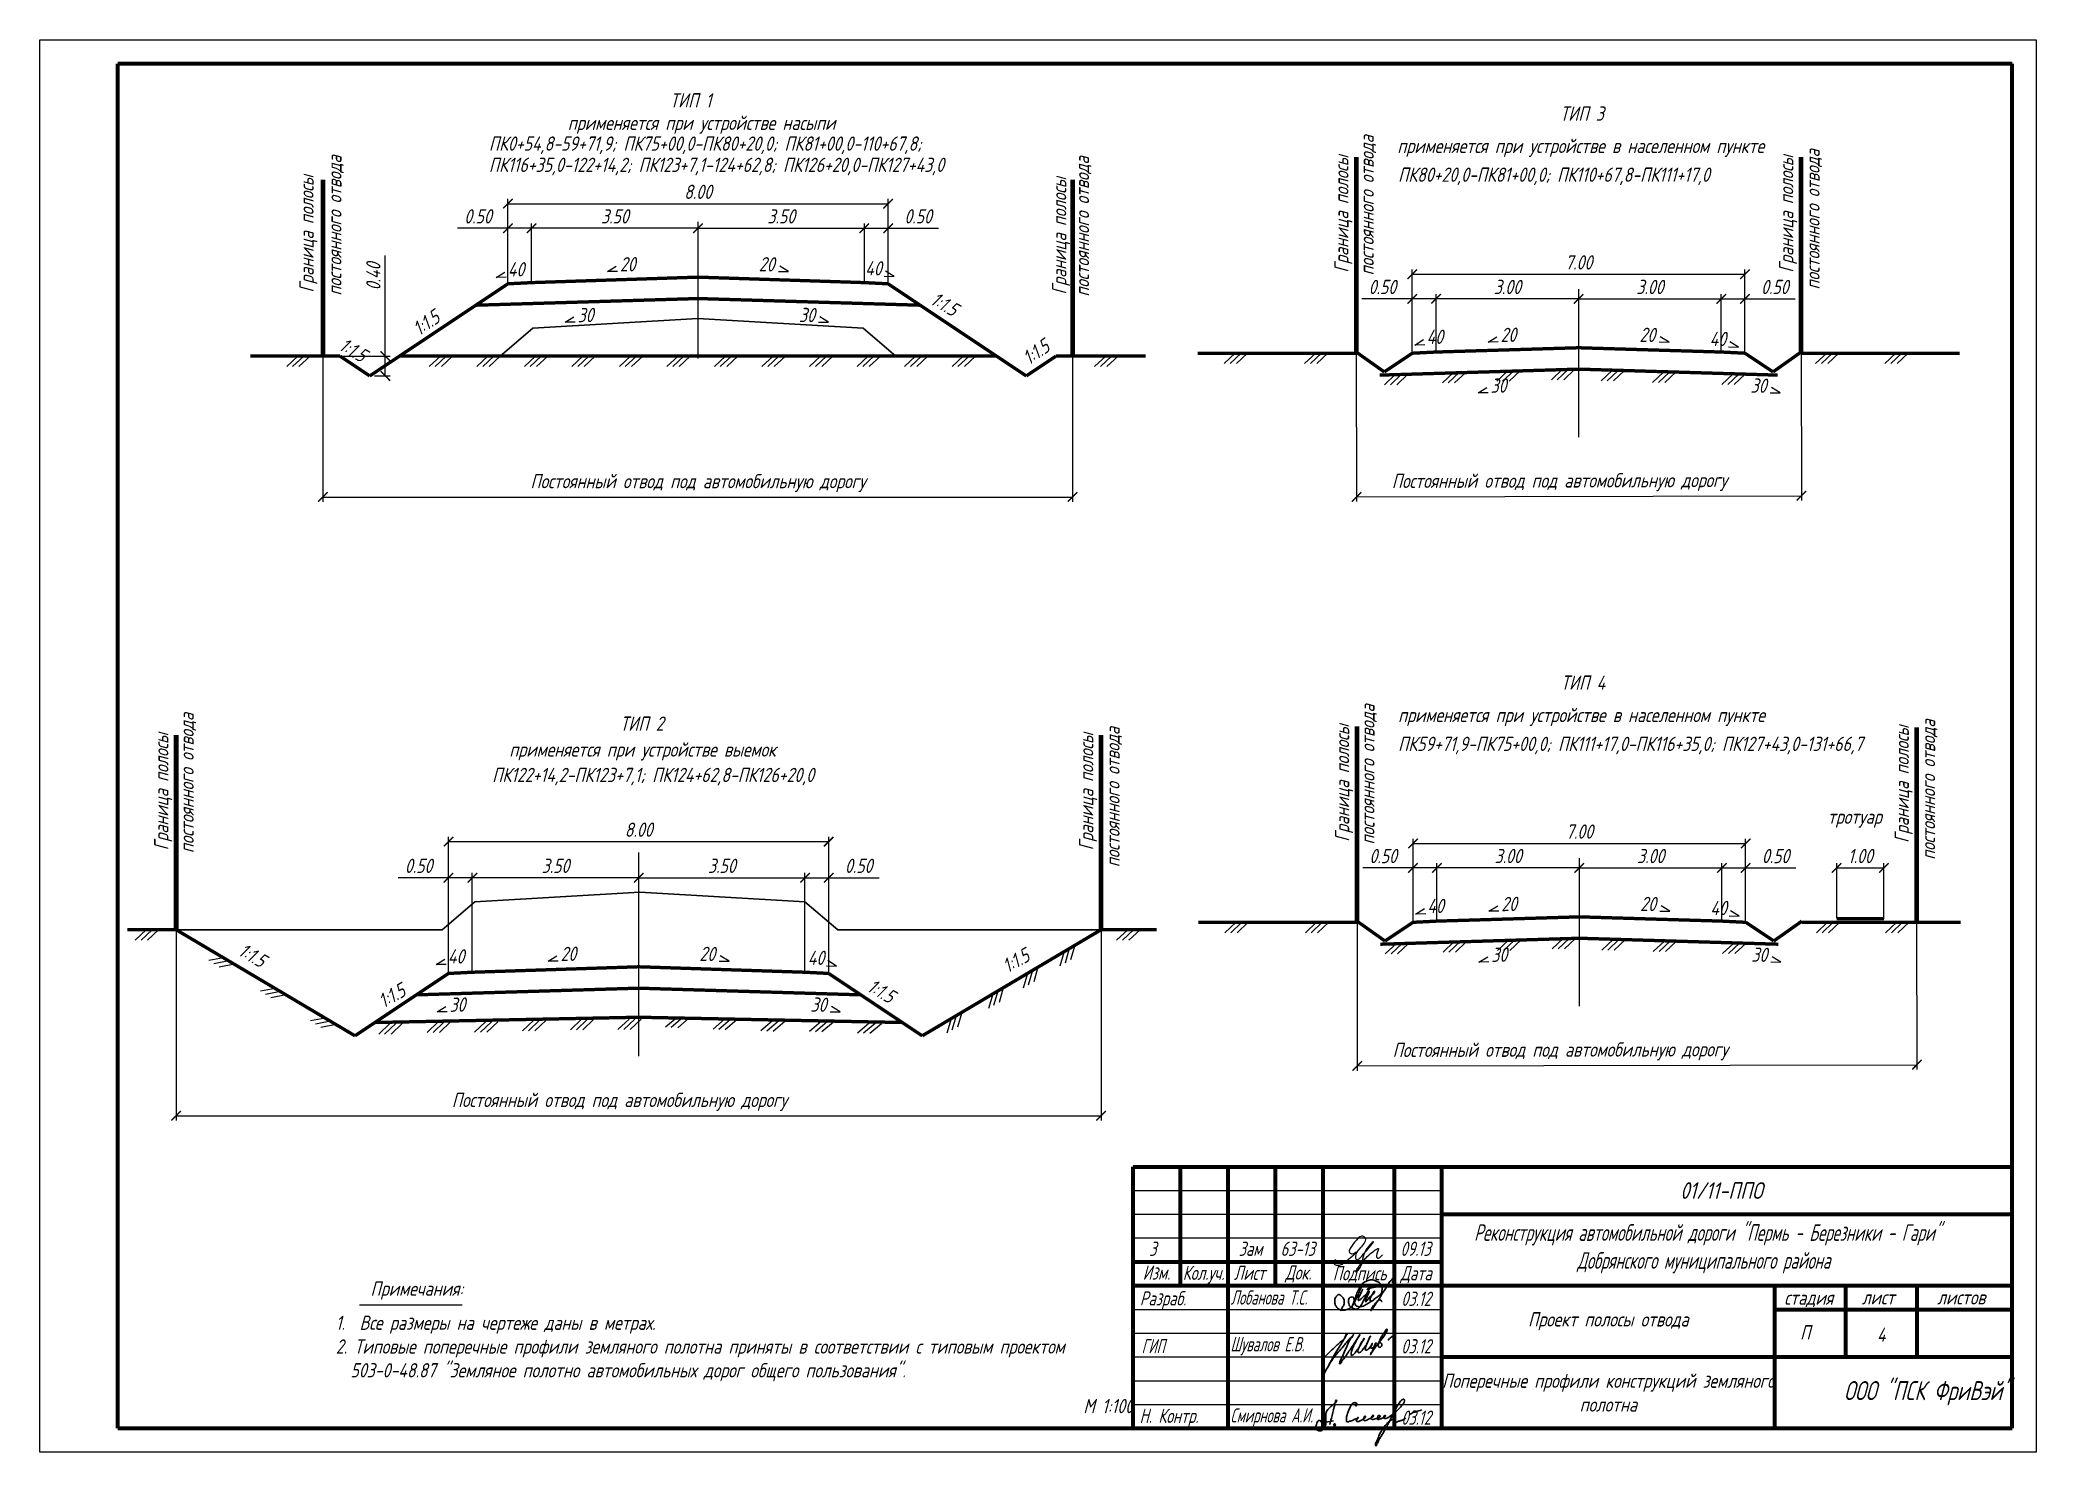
# Model space of a CAD drawing. Header units: inches. Extents: x 1146 to 1566, y -325 to -28.
import ezdxf
from ezdxf.enums import TextEntityAlignment as Align

# ---------------------------------------------------------------- set-up
doc = ezdxf.new("R2010")
doc.units = ezdxf.units.IN
doc.header["$MEASUREMENT"] = 0
doc.linetypes.add('CENTER', pattern=[50.8, 31.75, -6.35, 6.35, -6.35])
doc.linetypes.add('CONTI', pattern=[0])
for name, color, linetype in [('FORMAT', 7, 'Continuous'), ('RAMKA', 7, 'CONTI'), ('ось', 1, 'CENTER')]:
    doc.layers.add(name, color=color, linetype=linetype)
doc.layers.add('проект', color=7, linetype='Continuous', lineweight=80)
doc.styles.add('ГОСТ', font='gost.TTF', dxfattribs={"oblique": 15, "height": 3})
doc.dimstyles.get("Standard").update_dxf_attribs({"dimtxt": 3, "dimasz": 2, "dimexe": 1, "dimexo": 0, "dimgap": 1, "dimtad": 1, "dimlfac": 0.1, "dimzin": 0, "dimdsep": 46, "dimtxsty": 'ГОСТ', "dimblk": 'ARCHTICK', "dimcen": 1, "dimclrd": 256, "dimclre": 256, "dimclrt": 256, "dimadec": 0, "dimazin": 0, "dimtfac": 1, "dimtofl": 0, "dimtmove": 0, "dimatfit": 3, "dimldrblk": 'OBLIQUE', "dimfxl": 0, "dimtolj": 1, "dimtzin": 0, "dimlwd": -1, "dimlwe": -1, "dimarcsym": 0})

msp = doc.modelspace()

# ---------------------------------------------------------------- texts
at = {"style": 'ГОСТ', "oblique": 15}
for s, p in [('ТИП 1', (1278.795, -41.859)), ('ТИП 3', (1466.088, -44.632)), ('применяется при устройстве насыпи', (1257.308, -46.575)), ('ПК0+54,8-59+71,9; ПК75+00,0-ПК80+20,0; ПК81+00,0-110+67,8;', (1240.709, -50.943)), ('применяется при устройстве в населенном пункте', (1431.849, -51.435)), ('ПК116+35,0-122+14,2; ПК123+7,1-124+62,8; ПК126+20,0-ПК127+43,0', (1240.709, -55.414)), ('ПК80+20,0-ПК81+00,0; ПК110+67,8-ПК111+17,0', (1432.01, -57.488)), ('40', (1244.673, -77.382)), ('40', (1319.867, -77.18)), ('40', (1437.982, -91.586)), ('40', (1497.538, -92.03)), ('ТИП 4', (1466.249, -164.326)), ('ТИП 2', (1268.302, -172.946)), ('применяется при устройстве в населенном пункте', (1432.01, -171.129)), ('применяется при устройстве выемок', (1245, -178.385)), ('ПК59+71,9-ПК75+00,0; ПК111+17,0-ПК116+35,0; ПК127+43,0-131+66,7', (1432.01, -177.195)), ('ПК122+14,2-ПК123+7,1; ПК124+62,8-ПК126+20,0', (1241.396, -183.729)), ('тротуар', (1522.375, -192.514)), ('40', (1438.143, -211.28)), ('40', (1497.699, -211.724)), ('40', (1232.061, -221.902)), ('40', (1307.783, -222.194)), ('Примечания:', (1215.795, -291.771))]:
    msp.add_text(s, height=3, dxfattribs=at).set_placement(p)
at = {"color": 0, "style": 'ГОСТ', "oblique": 15}
for s, rotation, p in [('постоянного отвода', 90, (1426.892, -77.168)), ('постоянного отвода', 90, (1209.697, -81.418)), ('постоянного отвода', 90, (1367, -81.628)), ('Граница полосы', 90, (1421.567, -76.592)), ('Граница полосы', 90, (1515.161, -76.592)), ('постоянного отвода', 90, (1520.7, -80.136)), ('Граница полосы', 90, (1203.829, -80.775)), ('Граница полосы', 90, (1362.198, -81.201)), ('1:1.5', 330, (1333.361, -83.076)), ('1:1.5', 330, (1208.914, -92.718)), ('постоянного отвода', 90, (1427.053, -196.862)), ('постоянного отвода', 90, (1178.602, -198.668)), ('постоянного отвода', 90, (1373.419, -201.636)), ('Граница полосы', 90, (1421.727, -196.286)), ('Граница полосы', 90, (1539.475, -196.531)), ('постоянного отвода', 90, (1545.014, -200.075)), ('Граница полосы', 90, (1173.276, -198.092)), ('Граница полосы', 90, (1367.88, -198.092)), ('1:1.5', 330, (1187.731, -220.038)), ('1:1.5', 30, (1349.872, -224.007)), ('1:1.5', 30, (1218.557, -231.376)), ('1:1.5', 330, (1320.041, -227.556))]:
    msp.add_text(s, height=3, rotation=rotation, dxfattribs=at).set_placement(p)
at = {"style": 'ГОСТ', "oblique": 15}
for s, rotation, p in [('20', 1, (1268.276, -76.353)), ('20', 359, (1297.477, -76.289)), ('30', 1, (1259.37, -87.034)), ('30', 359, (1305.915, -86.97)), ('20', 1, (1453.568, -91.203)), ('20', 359, (1482.769, -91.139)), ('30', 1, (1451.462, -101.884)), ('30', 359, (1506.139, -101.821)), ('20', 1, (1453.729, -210.897)), ('20', 359, (1482.93, -210.833)), ('20', 1, (1255.783, -221.397)), ('20', 359, (1284.983, -221.333)), ('30', 1, (1451.623, -221.578)), ('30', 359, (1506.3, -221.515)), ('30', 1, (1232.413, -232.078)), ('30', 359, (1308.353, -232.015))]:
    msp.add_text(s, height=3, rotation=rotation, dxfattribs=at).set_placement(p)
at = {"lineweight": -3, "style": 'ГОСТ', "oblique": 15}
msp.add_text('М 1:100', height=3, dxfattribs=at).set_placement((1370.993, -314.982), align=Align.MIDDLE)
at = {"insert": (1208.487, -295.944), "char_height": 3, "attachment_point": 1, "style": 'ГОСТ'}
msp.add_mtext_dynamic_manual_height_columns('1.  Все размеры на чертеже даны в метрах.\\P2. Типовые поперечные профили земляного полотна приняты в соответствии с типовым проектом\\P  503-0-48.87 "Земляное полотно автомобильных дорог общего пользования".', width=227.10606, gutter_width=1, heights=[0], dxfattribs=at)
at = {"layer": 'FORMAT', "color": 0, "lineweight": -3, "style": 'ГОСТ', "oblique": 15}
msp.add_text('01/11-ППО', height=3.5, dxfattribs=at).set_placement((1491.36, -271.396))
at = {"layer": 'FORMAT', "lineweight": -3, "style": 'ГОСТ', "oblique": 15}
for s, height, width, p in [('Изм.  ', 3, 0.9, (1378.277, -288.385)), ('Кол.уч.  ', 3, 0.9, (1386.701, -288.449)), ('Лист ', 3, 0.9, (1397.452, -288.449)), ('Док.  ', 3, 0.9, (1408.277, -288.385)), ('Подпись', 3, 0.9, (1418.277, -288.535)), ('Дата', 3, 0.9, (1432.515, -288.522)), ('ГИП', 3, 0.8, (1378.039, -303.866)), ('Шувалов Е.В.', 3, 0.8, (1396.729, -303.464)), ('ООО "ПСК ФриВэй" ', 4, 0.9, (1525.816, -313.724)), ('Н. Контр.', 3, 0.9, (1377.607, -318.518))]:
    msp.add_text(s, height=height, dxfattribs=dict(at, width=width)).set_placement(p)
at = {"layer": 'FORMAT', "color": 7, "lineweight": -3, "style": 'ГОСТ', "oblique": 15}
for s, p in [('стадия', (1513.264, -293.677)), ('лист  ', (1529.561, -293.606)), ('листов', (1545.416, -293.61)), ('П', (1516.591, -300.976)), ('4', (1532.76, -301.452))]:
    msp.add_text(s, height=3, dxfattribs=at).set_placement(p)
at = {"layer": 'FORMAT', "color": 0, "lineweight": -3, "style": 'ГОСТ', "oblique": 15, "width": 0.9}
for p in [(1432.668, -303.907), (1432.668, -318.907)]:
    msp.add_text('03.12', height=3, dxfattribs=at).set_placement(p)
at = {"layer": 'FORMAT', "char_height": 3, "width": 70, "attachment_point": 5, "style": 'ГОСТ'}
for s, insert in [('Проект полосы отвода', (1476.238, -297.145)), ('Поперечные профили конструкций земляного полотна', (1476.238, -312.145))]:
    msp.add_mtext(s, dxfattribs=dict(at, insert=insert))
at = {"layer": 'RAMKA', "color": 7, "lineweight": -3, "style": 'ГОСТ', "oblique": 15, "width": 0.8}
msp.add_text('Смирнова А.И.', height=3, dxfattribs=at).set_placement((1396.727, -318.428))
at = {"layer": 'проект', "lineweight": -3, "style": 'ГОСТ', "oblique": 15}
for p in [(1226.04, -90.008), (1354.351, -96.138)]:
    msp.add_text('1:1.5', height=3, rotation=35.06011, dxfattribs=at).set_placement(p)
at = {"layer": 'проект', "color": 0, "lineweight": -3, "style": 'ГОСТ', "oblique": 15}
for s, height, width, p in [('Реконструкция автомобильной дороги "Пермь - Березники - Гари"', 3.5, 0.8, (1448.002, -280.225)), ('Добрянского муниципального района', 3.5, 0.8, (1469.694, -286.105)), ('03.12', 3, 0.9, (1432.668, -293.907))]:
    msp.add_text(s, height=height, dxfattribs=dict(at, width=width)).set_placement(p)
at = {"layer": 'проект', "lineweight": -3, "style": 'ГОСТ', "oblique": 15}
for s, width, p in [('3', 0.9, (1379.629, -283.385)), ('Зам', 0.9, (1398.452, -283.385)), ('63-13', 0.9, (1407.284, -283.385)), ('09.13', 0.9, (1432.512, -283.385)), ('Разраб.', 0.9, (1377.669, -293.817)), ('Лобанова Т.С.', 0.8, (1396.783, -293.637))]:
    msp.add_text(s, height=3, dxfattribs=dict(at, width=width)).set_placement(p)

# ---------------------------------------------------------------- blocks, each defined once
blk = doc.blocks.new('_ArchTick')
at = {"color": 0, "linetype": 'ByBlock', "const_width": 0.15}
blk.add_lwpolyline([(-0.5, -0.5), (0.5, 0.5)], dxfattribs=at)
blk = doc.blocks.new('*D13')
for p, q in [((1249.7, -78.69), (1249.7, -66.25)), ((1284.7, -67.25), (1249.7, -67.25))]:
    blk.add_line(p, q)
at = {"layer": 'DEFPOINTS', "color": 0}
for p in [(1249.7, -67.25), (1249.7, -78.69), (1284.7, -77.54)]:
    blk.add_point(p, dxfattribs=at)
at = {"xscale": 2, "yscale": 2, "zscale": 2, "rotation": 180}
blk.add_blockref('_ArchTick', (1249.7, -67.25), dxfattribs=at)
at = {"xscale": 2, "yscale": 2, "zscale": 2}
blk.add_blockref('_ArchTick', (1284.7, -67.25), dxfattribs=at)
at = {"insert": (1267.2, -64.75), "char_height": 3, "attachment_point": 5, "style": 'ГОСТ'}
blk.add_mtext('\\A1;3.50', dxfattribs=at)
blk = doc.blocks.new('_OBLIQUE')
at = {"color": 0, "linetype": 'ByBlock'}
blk.add_line((-0.5, -0.5), (0.5, 0.5), dxfattribs=at)
blk = doc.blocks.new('*D14')
for p, q in [((1244.7, -78.94), (1244.7, -66.25)), ((1249.7, -78.69), (1249.7, -66.25)), ((1244.7, -67.25), (1234.1, -67.25)), ((1249.7, -67.25), (1244.7, -67.25))]:
    blk.add_line(p, q)
at = {"layer": 'DEFPOINTS', "color": 0}
for p in [(1244.7, -67.25), (1244.7, -78.94), (1249.7, -78.69)]:
    blk.add_point(p, dxfattribs=at)
at = {"xscale": 2, "yscale": 2, "zscale": 2, "rotation": 180}
blk.add_blockref('_ArchTick', (1244.7, -67.25), dxfattribs=at)
at = {"xscale": 2, "yscale": 2, "zscale": 2}
blk.add_blockref('_ArchTick', (1249.7, -67.25), dxfattribs=at)
at = {"insert": (1238.4, -64.75), "char_height": 3, "attachment_point": 5, "style": 'ГОСТ'}
blk.add_mtext('\\A1;0.50', dxfattribs=at)
blk = doc.blocks.new('*D15')
for p, q in [((1244.7, -78.94), (1244.7, -61.09)), ((1244.7, -62.09), (1324.7, -62.09)), ((1324.7, -78.94), (1324.7, -61.09))]:
    blk.add_line(p, q)
at = {"layer": 'DEFPOINTS', "color": 0}
for p in [(1324.7, -62.09), (1244.7, -78.94), (1324.7, -78.94)]:
    blk.add_point(p, dxfattribs=at)
at = {"xscale": 2, "yscale": 2, "zscale": 2, "rotation": 180}
blk.add_blockref('_ArchTick', (1244.7, -62.09), dxfattribs=at)
at = {"xscale": 2, "yscale": 2, "zscale": 2}
blk.add_blockref('_ArchTick', (1324.7, -62.09), dxfattribs=at)
at = {"insert": (1284.7, -59.59), "char_height": 3, "attachment_point": 5, "style": 'ГОСТ'}
blk.add_mtext('\\A1;8.00', dxfattribs=at)
blk = doc.blocks.new('*D16')
for p, q in [((1205.79, -94.14), (1205.79, -124.78)), ((1363.51, -94.14), (1363.51, -124.78)), ((1205.79, -123.78), (1363.51, -123.78))]:
    blk.add_line(p, q)
at = {"layer": 'DEFPOINTS', "color": 0}
for p in [(1205.79, -94.14), (1363.51, -94.14), (1363.51, -123.78)]:
    blk.add_point(p, dxfattribs=at)
at = {"xscale": 2, "yscale": 2, "zscale": 2, "rotation": 180}
blk.add_blockref('_ArchTick', (1205.79, -123.78), dxfattribs=at)
at = {"xscale": 2, "yscale": 2, "zscale": 2}
blk.add_blockref('_ArchTick', (1363.51, -123.78), dxfattribs=at)
at = {"insert": (1284.7, -120.85), "char_height": 3, "attachment_point": 5, "style": 'ГОСТ'}
blk.add_mtext('\\A1;Постоянный отвод под автомобильную дорогу', dxfattribs=at)
blk = doc.blocks.new('*D12')
for p, q in [((1218.9, -94.14), (1218.9, -73)), ((1209.37, -94.14), (1219.9, -94.14)), ((1218.9, -98.31), (1218.9, -94.14)), ((1216.63, -98.31), (1219.9, -98.31))]:
    blk.add_line(p, q)
at = {"layer": 'DEFPOINTS', "color": 0}
for p in [(1209.37, -94.14), (1218.9, -94.14), (1216.63, -98.31)]:
    blk.add_point(p, dxfattribs=at)
at = {"xscale": 2, "yscale": 2, "zscale": 2}
for p, rotation in [((1218.9, -94.14), 90), ((1218.9, -98.31), 270)]:
    blk.add_blockref('_ArchTick', p, dxfattribs=dict(at, rotation=rotation))
at = {"insert": (1216.4, -77.41), "char_height": 3, "attachment_point": 5, "rotation": 90, "style": 'ГОСТ'}
blk.add_mtext('\\A1;0.40', dxfattribs=at)
blk = doc.blocks.new('*D17')
for p, q in [((1319.7, -78.69), (1319.7, -66.25)), ((1284.7, -67.25), (1319.7, -67.25))]:
    blk.add_line(p, q)
at = {"layer": 'DEFPOINTS', "color": 0}
for p in [(1319.7, -67.25), (1284.7, -77.54), (1319.7, -78.69)]:
    blk.add_point(p, dxfattribs=at)
at = {"xscale": 2, "yscale": 2, "zscale": 2, "rotation": 180}
blk.add_blockref('_ArchTick', (1284.7, -67.25), dxfattribs=at)
at = {"xscale": 2, "yscale": 2, "zscale": 2}
blk.add_blockref('_ArchTick', (1319.7, -67.25), dxfattribs=at)
at = {"insert": (1302.2, -64.75), "char_height": 3, "attachment_point": 5, "style": 'ГОСТ'}
blk.add_mtext('\\A1;3.50', dxfattribs=at)
blk = doc.blocks.new('*D18')
for p, q in [((1319.7, -78.69), (1319.7, -66.25)), ((1324.7, -78.94), (1324.7, -66.25)), ((1319.7, -67.25), (1324.7, -67.25)), ((1324.7, -67.25), (1335.3, -67.25))]:
    blk.add_line(p, q)
at = {"layer": 'DEFPOINTS', "color": 0}
for p in [(1324.7, -67.25), (1319.7, -78.69), (1324.7, -78.94)]:
    blk.add_point(p, dxfattribs=at)
at = {"xscale": 2, "yscale": 2, "zscale": 2, "rotation": 180}
blk.add_blockref('_ArchTick', (1319.7, -67.25), dxfattribs=at)
at = {"xscale": 2, "yscale": 2, "zscale": 2}
blk.add_blockref('_ArchTick', (1324.7, -67.25), dxfattribs=at)
at = {"insert": (1331, -64.75), "char_height": 3, "attachment_point": 5, "style": 'ГОСТ'}
blk.add_mtext('\\A1;0.50', dxfattribs=at)
blk = doc.blocks.new('*D19')
for p, q in [((1174.91, -214.79), (1174.91, -254.92)), ((1369.51, -214.79), (1369.51, -254.92)), ((1174.91, -253.92), (1369.51, -253.92))]:
    blk.add_line(p, q)
at = {"layer": 'DEFPOINTS', "color": 0}
for p in [(1174.91, -214.79), (1369.51, -214.79), (1369.51, -253.92)]:
    blk.add_point(p, dxfattribs=at)
at = {"xscale": 2, "yscale": 2, "zscale": 2, "rotation": 180}
blk.add_blockref('_ArchTick', (1174.91, -253.92), dxfattribs=at)
at = {"xscale": 2, "yscale": 2, "zscale": 2}
blk.add_blockref('_ArchTick', (1369.51, -253.92), dxfattribs=at)
at = {"insert": (1268.17, -250.99), "char_height": 3, "attachment_point": 5, "style": 'ГОСТ'}
blk.add_mtext('\\A1;Постоянный отвод под автомобильную дорогу', dxfattribs=at)
blk = doc.blocks.new('*D20')
for p, q in [((1237.21, -223.73), (1237.21, -202.85)), ((1272.21, -203.85), (1237.21, -203.85))]:
    blk.add_line(p, q)
at = {"layer": 'DEFPOINTS', "color": 0}
for p in [(1237.21, -203.85), (1272.21, -222.58), (1237.21, -223.73)]:
    blk.add_point(p, dxfattribs=at)
at = {"xscale": 2, "yscale": 2, "zscale": 2, "rotation": 180}
blk.add_blockref('_ArchTick', (1237.21, -203.85), dxfattribs=at)
at = {"xscale": 2, "yscale": 2, "zscale": 2}
blk.add_blockref('_ArchTick', (1272.21, -203.85), dxfattribs=at)
at = {"insert": (1254.71, -201.35), "char_height": 3, "attachment_point": 5, "style": 'ГОСТ'}
blk.add_mtext('\\A1;3.50', dxfattribs=at)
blk = doc.blocks.new('*D21')
for p, q in [((1232.21, -203.85), (1221.61, -203.85)), ((1232.21, -223.98), (1232.21, -202.85)), ((1237.21, -203.85), (1232.21, -203.85)), ((1237.21, -223.73), (1237.21, -202.85))]:
    blk.add_line(p, q)
at = {"layer": 'DEFPOINTS', "color": 0}
for p in [(1232.21, -203.85), (1232.21, -223.98), (1237.21, -223.73)]:
    blk.add_point(p, dxfattribs=at)
at = {"xscale": 2, "yscale": 2, "zscale": 2, "rotation": 180}
blk.add_blockref('_ArchTick', (1232.21, -203.85), dxfattribs=at)
at = {"xscale": 2, "yscale": 2, "zscale": 2}
blk.add_blockref('_ArchTick', (1237.21, -203.85), dxfattribs=at)
at = {"insert": (1225.91, -201.35), "char_height": 3, "attachment_point": 5, "style": 'ГОСТ'}
blk.add_mtext('\\A1;0.50', dxfattribs=at)
blk = doc.blocks.new('*D22')
for p, q in [((1232.21, -223.98), (1232.21, -195.25)), ((1232.21, -196.25), (1312.21, -196.25)), ((1312.21, -223.98), (1312.21, -195.25))]:
    blk.add_line(p, q)
at = {"layer": 'DEFPOINTS', "color": 0}
for p in [(1312.21, -196.25), (1232.21, -223.98), (1312.21, -223.98)]:
    blk.add_point(p, dxfattribs=at)
at = {"xscale": 2, "yscale": 2, "zscale": 2, "rotation": 180}
blk.add_blockref('_ArchTick', (1232.21, -196.25), dxfattribs=at)
at = {"xscale": 2, "yscale": 2, "zscale": 2}
blk.add_blockref('_ArchTick', (1312.21, -196.25), dxfattribs=at)
at = {"insert": (1272.21, -193.75), "char_height": 3, "attachment_point": 5, "style": 'ГОСТ'}
blk.add_mtext('\\A1;8.00', dxfattribs=at)
blk = doc.blocks.new('*D23')
for p, q in [((1272.21, -203.85), (1307.21, -203.85)), ((1307.21, -223.73), (1307.21, -202.85))]:
    blk.add_line(p, q)
at = {"layer": 'DEFPOINTS', "color": 0}
for p in [(1307.21, -203.85), (1272.21, -222.58), (1307.21, -223.73)]:
    blk.add_point(p, dxfattribs=at)
at = {"xscale": 2, "yscale": 2, "zscale": 2, "rotation": 180}
blk.add_blockref('_ArchTick', (1272.21, -203.85), dxfattribs=at)
at = {"xscale": 2, "yscale": 2, "zscale": 2}
blk.add_blockref('_ArchTick', (1307.21, -203.85), dxfattribs=at)
at = {"insert": (1289.71, -201.35), "char_height": 3, "attachment_point": 5, "style": 'ГОСТ'}
blk.add_mtext('\\A1;3.50', dxfattribs=at)
blk = doc.blocks.new('*D24')
for p, q in [((1307.21, -223.73), (1307.21, -202.85)), ((1307.21, -203.85), (1312.21, -203.85)), ((1312.21, -223.98), (1312.21, -202.85)), ((1312.21, -203.85), (1322.8, -203.85))]:
    blk.add_line(p, q)
at = {"layer": 'DEFPOINTS', "color": 0}
for p in [(1312.21, -203.85), (1307.21, -223.73), (1312.21, -223.98)]:
    blk.add_point(p, dxfattribs=at)
at = {"xscale": 2, "yscale": 2, "zscale": 2, "rotation": 180}
blk.add_blockref('_ArchTick', (1307.21, -203.85), dxfattribs=at)
at = {"xscale": 2, "yscale": 2, "zscale": 2}
blk.add_blockref('_ArchTick', (1312.21, -203.85), dxfattribs=at)
at = {"insert": (1318.5, -201.35), "char_height": 3, "attachment_point": 5, "style": 'ГОСТ'}
blk.add_mtext('\\A1;0.50', dxfattribs=at)
blk = doc.blocks.new('A$C454C6DFE')
at = {"color": 166, "lineweight": 30, "true_color": 0x051076}
for points, end_tangent in [([(0.13, -5.26), (0.88, -4.43), (1.78, -3.56), (2.94, -2.48), (3.85, -1.67), (4.52, -1.09), (5.02, -0.26), (5.06, -0.19), (5, -0.17), (4.8, -0.39), (4.49, -1.03), (3.84, -2.17), (2.87, -3.74), (2.39, -4.48), (2.01, -5.19), (1.61, -5.96), (1.12, -6.84), (0.74, -7.5), (0.36, -8.17), (0.32, -8.38), (0.49, -8.02), (1.1, -6.9), (1.81, -5.72), (3.18, -4.01), (4.26, -2.75), (4.89, -1.95), (5.58, -1.18), (6.14, -0.56), (6.4, -0.29), (6.14, -0.72), (5.68, -1.3), (5.13, -2.42), (4.5, -3.87), (3.87, -5.22), (3.58, -5.84), (3.48, -6.26), (3.47, -6.42), (3.61, -6.42), (3.9, -5.91), (4.2, -5.53), (4.7, -4.87), (5.42, -3.81), (6.35, -2.42), (6.94, -1.55), (7.59, -0.55), (7.7, -0.3), (7.66, -0.32), (7.63, -0.41), (7.44, -0.75), (6.92, -1.71), (6.44, -2.63), (6.12, -3.4), (5.95, -3.88), (5.88, -4.33), (5.88, -4.55), (5.97, -4.66), (6.29, -4.52), (7.04, -3.71), (7.63, -2.83), (8.13, -1.99), (8.53, -1.31), (8.61, -1.09), (8.55, -1.09), (8.48, -1.28), (8.17, -1.85), (7.42, -3.28), (7.27, -3.74), (7.33, -4.02), (7.47, -4.11), (7.86, -3.97), (8.43, -3.3), (9.09, -2.43), (9.57, -1.45), (9.88, -0.86), (9.96, -0.66), (9.94, -0.63), (9.89, -0.63), (9.8, -0.74), (9.65, -1.11), (9.4, -1.74), (8.92, -2.92), (8.86, -3.32), (8.9, -3.52), (9.04, -3.6), (9.28, -3.51), (9.56, -3.31), (9.85, -2.93), (10.23, -2.35), (10.38, -2.14), (10.38, -2.15), (10.33, -2.23), (10.12, -2.65), (10, -2.9), (10.07, -3.12), (10.28, -3.17), (10.56, -2.96), (10.9, -2.45), (11.11, -2.05), (11.12, -2.05), (11.07, -2.16), (10.83, -2.69), (10.48, -3.5), (10.19, -3.99), (9.99, -4.45), (10.01, -4.51), (10.01, -4.45), (10.04, -4.33), (10.59, -3.5), (11.31, -2.51), (12.38, -1.14), (12.97, -0.32), (13.24, 0.16), (13.47, 0.63), (13.46, 0.82), (13.34, 0.81), (13.13, 0.53), (12.51, -0.33), (12.07, -1.15), (11.83, -1.66), (11.65, -2.13), (11.6, -2.42), (11.62, -2.72), (11.77, -2.96), (12.03, -2.95), (12.25, -2.76), (12.34, -2.37), (12.3, -2.17), (11.97, -2), (11.67, -2.07)], (1, 0)), ([(13.62, -1.47), (13.98, -1.12), (14.31, -0.86), (14.75, -0.56)], (0.849577, 0.527465))]:
    blk.add_spline(points, degree=3, dxfattribs=dict(at, end_tangent=end_tangent))
blk = doc.blocks.new('A$C14F24BE0')
at = {"lineweight": 30, "true_color": 0x0718b0}
blk.add_hatch(color=164, dxfattribs=at).paths.add_polyline_path([(2.59, -4.28, 1), (2.22, -4.28, 1)])
at = {"color": 164, "lineweight": 30, "true_color": 0x0718b0}
blk.add_line((0.23, -3.77), (2.15, -3.46), dxfattribs=at)
blk.add_circle((2.41, -4.28), 0.188, dxfattribs=at)
at = {"color": 164, "lineweight": 30, "true_color": 0x0718b0, "start_tangent": (0.860782, 0.508973)}
blk.add_spline([(-0.49, -3.72), (-0.53, -3.41), (-0.97, -3.39), (-1.41, -4.2), (-1.56, -4.93), (-1.23, -5.39), (-0.51, -5.53), (0.18, -5.03), (0.49, -4.37), (0.54, -3.46), (0.54, -2.34), (0.7, -1.49), (1.39, -0.62), (2.25, 0.06), (2.84, 0.7), (2.86, 0.84), (2.62, 0.84), (2.58, 0.68), (2.53, 0.39), (2.33, -0.49), (1.73, -2.9), (1.4, -4.2)], degree=3, dxfattribs=at)
at = {"color": 164, "lineweight": 30, "true_color": 0x0718b0}
blk.add_spline([(6.77, 0.11), (6.74, -0.04), (6.79, -0.24), (6.92, -0.26), (7.09, -0.16), (7.09, 0.14), (6.88, 0.35), (6.43, 0.38), (5.77, -0.36), (5.14, -1.9), (4.88, -2.85), (4.92, -3.36), (5, -3.67), (5.34, -3.61), (6.15, -3.34), (6.88, -3.04), (7.36, -2.85), (7.4, -2.79), (7.32, -2.73), (7.19, -2.85), (7, -3.26), (6.97, -3.45), (7.06, -3.54), (7.66, -3.49), (8.18, -3.22), (8.59, -2.97), (8.86, -2.68), (8.93, -2.53), (8.83, -2.42), (8.63, -2.67), (8.53, -2.94), (8.56, -3.29), (8.72, -3.4), (9.19, -3.27), (9.87, -2.95), (10.43, -2.58), (10.6, -2.39), (10.51, -2.24), (10.35, -2.37), (10.18, -2.67), (10.14, -3.05), (10.34, -3.15), (11.15, -2.95), (11.87, -2.68), (12.01, -2.52), (11.84, -2.33), (11.57, -2.35), (11.48, -2.81), (11.4, -3.04), (11.51, -3.18), (11.8, -3.1), (12.44, -2.88), (12.85, -2.64), (13.16, -2.41), (12.94, -2.3), (12.77, -2.54), (12.75, -2.82), (12.98, -2.92), (13.39, -2.85), (13.99, -2.54), (15.11, -1.65), (16.08, -0.78), (16.87, 0.22), (17.11, 0.74), (17.11, 0.96), (16.96, 1.14), (16.74, 1.1), (16.26, 0.68), (15.72, -0.11), (15.15, -1.16), (14.5, -2.43), (13.2, -4.96), (12.11, -6.78), (11.69, -7.49), (11.41, -8.15), (11.23, -8.5), (11.09, -8.72), (11.04, -8.62), (11.21, -7.82), (11.74, -6.57), (12.73, -4.88), (13.44, -4), (13.86, -3.56), (14.24, -3.3), (14.59, -3.15), (14.83, -3.18), (14.87, -3.49), (14.87, -3.8), (14.9, -3.95), (15.51, -3.69), (16.19, -3.43), (16.79, -3.21), (17.39, -2.82)], degree=3, dxfattribs=at)
at = {"color": 164, "lineweight": 30, "true_color": 0x0718b0, "end_tangent": (1, 0)}
blk.add_spline([(18.13, -2.16), (18.79, -1.78), (19.45, -1.52), (20.76, -1.14)], degree=3, dxfattribs=at)
blk = doc.blocks.new('A$C28EC4028')
at = {"color": 142, "lineweight": 30, "true_color": 0x339ecc}
for points, end_tangent in [([(8.35, -0.77), (8.09, -1.27), (7.76, -1.96), (7.51, -2.43), (7.41, -2.75), (7.37, -2.98), (7.41, -3.11), (7.6, -3.07), (8.04, -2.71), (8.68, -2.12), (9.63, -1.17), (9.64, -1.16), (9.66, -1.16), (9.69, -1.17), (9.7, -1.2), (9.67, -1.39), (9.55, -1.66), (9.33, -2.08), (9.17, -2.47), (9.04, -2.83), (8.91, -3.14), (8.9, -3.25), (8.91, -3.36), (8.97, -3.39), (9.06, -3.33), (9.41, -2.93), (9.83, -2.37), (10.12, -2.12), (10.31, -1.88), (10.54, -1.73), (10.72, -1.6), (10.77, -1.45), (10.79, -1.31), (10.78, -1.2), (10.75, -1.16), (10.66, -1.22), (10.59, -1.4), (10.36, -1.76), (10.12, -2.2), (9.94, -2.58), (9.9, -2.79), (9.9, -2.97), (9.9, -3.12), (9.97, -3.26), (10.11, -3.27), (10.42, -3.14), (10.83, -2.79), (11.37, -2.39), (11.9, -1.97), (12.22, -1.68), (12.37, -1.17), (12.4, -0.52), (12.29, 0.12), (11.75, 0.64), (11.31, 0.89), (10.68, 1.15), (10.16, 1.25), (9.24, 0.98), (8.35, 0.51), (7.84, -0.18), (7.37, -1.02), (6.89, -2.18), (5.97, -4.8)], (-0.306619, -0.951832)), ([(8.15, 0.29), (8.21, 0.36), (8.34, 0.29), (8.32, 0.16), (7.92, -0.59), (7.54, -1.53), (7.1, -2.48), (6.78, -3.04), (6.65, -3.3), (6.59, -3.48), (6.66, -3.78), (6.87, -4.18), (7.29, -4.38), (7.78, -4.44), (8.68, -4.19), (9.66, -3.6), (10.37, -3.17)], (0.496138, -0.868244)), ([(14.51, 0.56), (14.67, 0.9), (14.77, 1.23), (14.79, 1.45), (14.76, 1.57), (14.67, 1.55), (14.52, 1.39), (14.06, 0.85), (13.77, 0.48), (13.31, -0.35), (12.34, -1.82), (11.81, -2.77), (11.33, -3.38), (10.94, -4.04), (10.66, -4.45), (10.35, -4.89), (10.11, -5.23), (10.03, -5.22), (10.03, -5.17), (10.07, -5.03), (10.46, -4.39), (11.01, -3.7), (11.47, -3.27), (11.84, -3), (12.03, -2.98), (12.19, -3.14), (12.32, -3.34), (12.44, -3.31)], (-0.832612, 0.553856))]:
    blk.add_spline(points, degree=3, dxfattribs=dict(at, end_tangent=end_tangent))
for points in [[(3.57, -5.33), (3.91, -4.78), (4.33, -4.02), (4.44, -3.29), (4.31, -2.74), (3.89, -2.22), (3.54, -1.92), (3.3, -1.83), (2.93, -2.1), (2.54, -2.6), (2.45, -3.12), (2.5, -3.88), (2.8, -4.48), (3.24, -4.91), (3.59, -5.06), (4.17, -5.16), (4.98, -5.03), (5.79, -4.61), (6.29, -3.97), (6.51, -3.17), (6.47, -2.67), (6.34, -2.44), (5.88, -2.39), (5.47, -2.64), (5.33, -3.03), (5.33, -3.51), (5.45, -4.03), (5.73, -4.44), (6.11, -4.72), (6.62, -4.9), (7.25, -4.91), (7.85, -4.34), (8.38, -3.39), (9.13, -1.81), (9.82, -0.37)], [(9.29, -0.84), (9.29, -0.76), (9.39, -0.68), (9.73, -0.55), (10.5, -0.39), (11.55, -0.25)]]:
    blk.add_spline(points, degree=3, dxfattribs=at)
blk = doc.blocks.new('*D29')
for p, q in [((1423.2, -93.54), (1423.28, -124.75)), ((1516.79, -93.29), (1516.87, -124.51)), ((1423.27, -123.75), (1516.87, -123.51))]:
    blk.add_line(p, q)
at = {"layer": 'DEFPOINTS', "color": 0}
for p in [(1423.2, -93.54), (1516.79, -93.29), (1516.87, -123.51)]:
    blk.add_point(p, dxfattribs=at)
at = {"xscale": 2, "yscale": 2, "zscale": 2}
for p, rotation in [((1423.27, -123.75), 180.1497429077631), ((1516.87, -123.51), 0.149742907763105)]:
    blk.add_blockref('_ArchTick', p, dxfattribs=dict(at, rotation=rotation))
at = {"insert": (1465.95, -120.71), "char_height": 3, "attachment_point": 5, "rotation": 0.1497, "style": 'ГОСТ'}
blk.add_mtext('\\A1;Постоянный отвод под автомобильную дорогу', dxfattribs=at)
blk = doc.blocks.new('*D30')
for p, q in [((1439.99, -93.19), (1439.99, -81.1)), ((1469.99, -82.1), (1439.99, -82.1))]:
    blk.add_line(p, q)
at = {"layer": 'DEFPOINTS', "color": 0}
for p in [(1439.99, -82.1), (1469.99, -92.39), (1439.99, -93.19)]:
    blk.add_point(p, dxfattribs=at)
at = {"xscale": 2, "yscale": 2, "zscale": 2, "rotation": 180}
blk.add_blockref('_ArchTick', (1439.99, -82.1), dxfattribs=at)
at = {"xscale": 2, "yscale": 2, "zscale": 2}
blk.add_blockref('_ArchTick', (1469.99, -82.1), dxfattribs=at)
at = {"insert": (1454.99, -79.6), "char_height": 3, "attachment_point": 5, "style": 'ГОСТ'}
blk.add_mtext('\\A1;3.00', dxfattribs=at)
blk = doc.blocks.new('*D31')
for p, q in [((1434.99, -82.1), (1424.4, -82.1)), ((1434.99, -93.54), (1434.99, -81.1)), ((1439.99, -82.1), (1434.99, -82.1)), ((1439.99, -93.19), (1439.99, -81.1))]:
    blk.add_line(p, q)
at = {"layer": 'DEFPOINTS', "color": 0}
for p in [(1434.99, -82.1), (1434.99, -93.54), (1439.99, -93.19)]:
    blk.add_point(p, dxfattribs=at)
at = {"xscale": 2, "yscale": 2, "zscale": 2, "rotation": 180}
blk.add_blockref('_ArchTick', (1434.99, -82.1), dxfattribs=at)
at = {"xscale": 2, "yscale": 2, "zscale": 2}
blk.add_blockref('_ArchTick', (1439.99, -82.1), dxfattribs=at)
at = {"insert": (1428.69, -79.6), "char_height": 3, "attachment_point": 5, "style": 'ГОСТ'}
blk.add_mtext('\\A1;0.50', dxfattribs=at)
blk = doc.blocks.new('*D32')
for p, q in [((1434.99, -93.54), (1434.99, -75.94)), ((1434.99, -76.94), (1504.97, -76.94)), ((1504.97, -93.52), (1504.97, -75.94))]:
    blk.add_line(p, q)
at = {"layer": 'DEFPOINTS', "color": 0}
for p in [(1504.97, -76.94), (1434.99, -93.54), (1504.97, -93.52)]:
    blk.add_point(p, dxfattribs=at)
at = {"xscale": 2, "yscale": 2, "zscale": 2, "rotation": 180}
blk.add_blockref('_ArchTick', (1434.99, -76.94), dxfattribs=at)
at = {"xscale": 2, "yscale": 2, "zscale": 2}
blk.add_blockref('_ArchTick', (1504.97, -76.94), dxfattribs=at)
at = {"insert": (1469.99, -74.44), "char_height": 3, "attachment_point": 5, "style": 'ГОСТ'}
blk.add_mtext('\\A1;7.00', dxfattribs=at)
blk = doc.blocks.new('*D33')
for p, q in [((1469.99, -82.1), (1499.99, -82.1)), ((1499.99, -93.19), (1499.99, -81.1))]:
    blk.add_line(p, q)
at = {"layer": 'DEFPOINTS', "color": 0}
for p in [(1499.99, -82.1), (1469.99, -92.39), (1499.99, -93.19)]:
    blk.add_point(p, dxfattribs=at)
at = {"xscale": 2, "yscale": 2, "zscale": 2, "rotation": 180}
blk.add_blockref('_ArchTick', (1469.99, -82.1), dxfattribs=at)
at = {"xscale": 2, "yscale": 2, "zscale": 2}
blk.add_blockref('_ArchTick', (1499.99, -82.1), dxfattribs=at)
at = {"insert": (1484.99, -79.6), "char_height": 3, "attachment_point": 5, "style": 'ГОСТ'}
blk.add_mtext('\\A1;3.00', dxfattribs=at)
blk = doc.blocks.new('*D34')
for p, q in [((1499.99, -93.19), (1499.99, -81.1)), ((1499.99, -82.1), (1504.97, -82.1)), ((1504.97, -93.52), (1504.97, -81.1)), ((1504.97, -82.1), (1515.56, -82.1))]:
    blk.add_line(p, q)
at = {"layer": 'DEFPOINTS', "color": 0}
for p in [(1504.97, -82.1), (1499.99, -93.19), (1504.97, -93.52)]:
    blk.add_point(p, dxfattribs=at)
at = {"xscale": 2, "yscale": 2, "zscale": 2, "rotation": 180}
blk.add_blockref('_ArchTick', (1499.99, -82.1), dxfattribs=at)
at = {"xscale": 2, "yscale": 2, "zscale": 2}
blk.add_blockref('_ArchTick', (1504.97, -82.1), dxfattribs=at)
at = {"insert": (1511.26, -79.6), "char_height": 3, "attachment_point": 5, "style": 'ГОСТ'}
blk.add_mtext('\\A1;0.50', dxfattribs=at)
blk = doc.blocks.new('Ярков')
at = {"color": 5}
blk.add_spline([(79, 129), (13, 69), (13, -43), (130, -104), (528, 81), (1153, 649), (1307, 1063), (1178, 1119), (1014, 1027), (767, 723), (660, 429), (777, 373), (943, 459), (908, 275), (948, 140), (1252, 372), (1493, 651), (1671, 899), (1505, 740), (1346, 534), (1209, 145), (1104, -184), (931, -391), (1101, -82), (1404, 259), (1742, 538), (1872, 606), (1805, 382), (1834, 194), (2053, 335)], degree=3, dxfattribs=at)
blk = doc.blocks.new('*D36')
for p, q in [((1423.36, -213.23), (1423.42, -244.43)), ((1541.1, -212.99), (1541.17, -244.18)), ((1423.42, -243.43), (1541.17, -243.18))]:
    blk.add_line(p, q)
at = {"layer": 'DEFPOINTS', "color": 0}
for p in [(1423.36, -213.23), (1541.1, -212.99), (1541.17, -243.18)]:
    blk.add_point(p, dxfattribs=at)
at = {"xscale": 2, "yscale": 2, "zscale": 2}
for p, rotation in [((1423.42, -243.43), 180.1190267372458), ((1541.17, -243.18), 0.1190267372458158)]:
    blk.add_blockref('_ArchTick', p, dxfattribs=dict(at, rotation=rotation))
at = {"insert": (1466.11, -240.41), "char_height": 3, "attachment_point": 5, "rotation": 0.119, "style": 'ГОСТ'}
blk.add_mtext('\\A1;Постоянный отвод под автомобильную дорогу', dxfattribs=at)
blk = doc.blocks.new('*D37')
for p, q in [((1440.15, -212.88), (1440.15, -200.79)), ((1470.15, -201.79), (1440.15, -201.79))]:
    blk.add_line(p, q)
at = {"layer": 'DEFPOINTS', "color": 0}
for p in [(1440.15, -201.79), (1440.15, -212.88), (1470.15, -212.08)]:
    blk.add_point(p, dxfattribs=at)
at = {"xscale": 2, "yscale": 2, "zscale": 2, "rotation": 180}
blk.add_blockref('_ArchTick', (1440.15, -201.79), dxfattribs=at)
at = {"xscale": 2, "yscale": 2, "zscale": 2}
blk.add_blockref('_ArchTick', (1470.15, -201.79), dxfattribs=at)
at = {"insert": (1455.15, -199.29), "char_height": 3, "attachment_point": 5, "style": 'ГОСТ'}
blk.add_mtext('\\A1;3.00', dxfattribs=at)
blk = doc.blocks.new('*D38')
for p, q in [((1435.15, -213.23), (1435.15, -200.79)), ((1440.15, -212.88), (1440.15, -200.79)), ((1435.15, -201.79), (1424.56, -201.79)), ((1440.15, -201.79), (1435.15, -201.79))]:
    blk.add_line(p, q)
at = {"layer": 'DEFPOINTS', "color": 0}
for p in [(1435.15, -201.79), (1435.15, -213.23), (1440.15, -212.88)]:
    blk.add_point(p, dxfattribs=at)
at = {"xscale": 2, "yscale": 2, "zscale": 2, "rotation": 180}
blk.add_blockref('_ArchTick', (1435.15, -201.79), dxfattribs=at)
at = {"xscale": 2, "yscale": 2, "zscale": 2}
blk.add_blockref('_ArchTick', (1440.15, -201.79), dxfattribs=at)
at = {"insert": (1428.85, -199.29), "char_height": 3, "attachment_point": 5, "style": 'ГОСТ'}
blk.add_mtext('\\A1;0.50', dxfattribs=at)
blk = doc.blocks.new('*D39')
for p, q in [((1435.15, -213.23), (1435.15, -195.64)), ((1435.15, -196.64), (1505.13, -196.64)), ((1505.13, -213.21), (1505.13, -195.64))]:
    blk.add_line(p, q)
at = {"layer": 'DEFPOINTS', "color": 0}
for p in [(1505.13, -196.64), (1435.15, -213.23), (1505.13, -213.21)]:
    blk.add_point(p, dxfattribs=at)
at = {"xscale": 2, "yscale": 2, "zscale": 2, "rotation": 180}
blk.add_blockref('_ArchTick', (1435.15, -196.64), dxfattribs=at)
at = {"xscale": 2, "yscale": 2, "zscale": 2}
blk.add_blockref('_ArchTick', (1505.13, -196.64), dxfattribs=at)
at = {"insert": (1470.15, -194.14), "char_height": 3, "attachment_point": 5, "style": 'ГОСТ'}
blk.add_mtext('\\A1;7.00', dxfattribs=at)
blk = doc.blocks.new('*D40')
for p, q in [((1500.15, -212.88), (1500.15, -200.79)), ((1470.15, -201.79), (1500.15, -201.79))]:
    blk.add_line(p, q)
at = {"layer": 'DEFPOINTS', "color": 0}
for p in [(1500.15, -201.79), (1470.15, -212.08), (1500.15, -212.88)]:
    blk.add_point(p, dxfattribs=at)
at = {"xscale": 2, "yscale": 2, "zscale": 2, "rotation": 180}
blk.add_blockref('_ArchTick', (1470.15, -201.79), dxfattribs=at)
at = {"xscale": 2, "yscale": 2, "zscale": 2}
blk.add_blockref('_ArchTick', (1500.15, -201.79), dxfattribs=at)
at = {"insert": (1485.15, -199.29), "char_height": 3, "attachment_point": 5, "style": 'ГОСТ'}
blk.add_mtext('\\A1;3.00', dxfattribs=at)
blk = doc.blocks.new('*D41')
for p, q in [((1500.15, -212.88), (1500.15, -200.79)), ((1505.13, -213.21), (1505.13, -200.79)), ((1500.15, -201.79), (1505.13, -201.79)), ((1505.13, -201.79), (1515.72, -201.79))]:
    blk.add_line(p, q)
at = {"layer": 'DEFPOINTS', "color": 0}
for p in [(1505.13, -201.79), (1500.15, -212.88), (1505.13, -213.21)]:
    blk.add_point(p, dxfattribs=at)
at = {"xscale": 2, "yscale": 2, "zscale": 2, "rotation": 180}
blk.add_blockref('_ArchTick', (1500.15, -201.79), dxfattribs=at)
at = {"xscale": 2, "yscale": 2, "zscale": 2}
blk.add_blockref('_ArchTick', (1505.13, -201.79), dxfattribs=at)
at = {"insert": (1511.42, -199.29), "char_height": 3, "attachment_point": 5, "style": 'ГОСТ'}
blk.add_mtext('\\A1;0.50', dxfattribs=at)
blk = doc.blocks.new('*D42')
for p, q in [((1524.29, -212.38), (1524.29, -200.79)), ((1534.24, -212.48), (1534.24, -200.79)), ((1524.29, -201.79), (1534.24, -201.79))]:
    blk.add_line(p, q)
at = {"layer": 'DEFPOINTS', "color": 0}
for p in [(1534.24, -201.79), (1524.29, -212.38), (1534.24, -212.48)]:
    blk.add_point(p, dxfattribs=at)
at = {"xscale": 2, "yscale": 2, "zscale": 2, "rotation": 180}
blk.add_blockref('_ArchTick', (1524.29, -201.79), dxfattribs=at)
at = {"xscale": 2, "yscale": 2, "zscale": 2}
blk.add_blockref('_ArchTick', (1534.24, -201.79), dxfattribs=at)
at = {"insert": (1529.26, -199.29), "char_height": 3, "attachment_point": 5, "style": 'ГОСТ'}
blk.add_mtext('\\A1;1.00', dxfattribs=at)

# ---------------------------------------------------------------- dimensions: what is measured, and where the dimension line sits
for base, p1, p2, picture, middle in [((1324.7, -62.094), (1244.7, -78.936), (1324.7, -78.936), '*D15', (1284.7, -62.094)), ((1504.966, -76.944), (1434.992, -93.536), (1504.966, -93.519), '*D32', (1469.992, -76.944)), ((1312.206, -196.247), (1232.206, -223.981), (1312.206, -223.981), '*D22', (1272.206, -196.247)), ((1505.126, -196.638), (1435.153, -213.23), (1505.126, -213.213), '*D39', (1470.153, -196.638))]:
    dim = msp.add_linear_dim(base=base, p1=p1, p2=p2, dimstyle='Standard')
    dim.commit()
    dim.dimension.update_dxf_attribs({"geometry": picture, "text_midpoint": middle, "dimtype": 160})
for base, p1, p2, picture, middle in [((1244.7, -67.249), (1249.7, -78.686), (1244.7, -78.936), '*D14', (1238.402, -64.748)), ((1434.992, -82.099), (1439.992, -93.186), (1434.992, -93.536), '*D31', (1428.694, -79.598)), ((1435.153, -201.793), (1440.153, -212.88), (1435.153, -213.23), '*D38', (1428.855, -199.292)), ((1232.206, -203.853), (1237.206, -223.731), (1232.206, -223.981), '*D21', (1225.908, -201.352))]:
    dim = msp.add_linear_dim(base=base, p1=p1, p2=p2, angle=180, dimstyle='Standard')
    dim.commit()
    dim.dimension.update_dxf_attribs({"geometry": picture, "text_midpoint": middle})
for base, p1, p2, picture, middle in [((1249.7, -67.249), (1284.7, -77.536), (1249.7, -78.686), '*D13', (1267.2, -64.748)), ((1439.992, -82.099), (1469.992, -92.386), (1439.992, -93.186), '*D30', (1454.992, -79.598)), ((1440.153, -201.793), (1470.153, -212.08), (1440.153, -212.88), '*D37', (1455.153, -199.292)), ((1237.206, -203.853), (1272.206, -222.581), (1237.206, -223.731), '*D20', (1254.706, -201.352))]:
    dim = msp.add_linear_dim(base=base, p1=p1, p2=p2, angle=180, dimstyle='Standard', override={"dimse1": 1, "dimse2": 0, "dimsd1": 0})
    dim.commit()
    dim.dimension.update_dxf_attribs({"geometry": picture, "text_midpoint": middle})
for base, p1, p2, picture, middle in [((1319.7, -67.249), (1284.7, -77.536), (1319.7, -78.686), '*D17', (1302.2, -64.748)), ((1499.992, -82.099), (1469.992, -92.386), (1499.992, -93.186), '*D33', (1484.992, -79.598)), ((1500.153, -201.793), (1470.153, -212.08), (1500.153, -212.88), '*D40', (1485.153, -199.292)), ((1307.206, -203.853), (1272.206, -222.581), (1307.206, -223.731), '*D23', (1289.706, -201.352))]:
    dim = msp.add_linear_dim(base=base, p1=p1, p2=p2, dimstyle='Standard', override={"dimse1": 1, "dimse2": 0, "dimsd1": 0})
    dim.commit()
    dim.dimension.update_dxf_attribs({"geometry": picture, "text_midpoint": middle})
for base, p1, p2, picture, middle in [((1324.7, -67.249), (1319.7, -78.686), (1324.7, -78.936), '*D18', (1330.998, -64.748)), ((1504.966, -82.099), (1499.992, -93.186), (1504.966, -93.519), '*D34', (1511.264, -79.598)), ((1505.126, -201.793), (1500.153, -212.88), (1505.126, -213.213), '*D41', (1511.425, -199.292)), ((1534.243, -201.793), (1524.285, -212.381), (1534.243, -212.481), '*D42', (1529.264, -199.292)), ((1312.206, -203.853), (1307.206, -223.731), (1312.206, -223.981), '*D24', (1318.505, -201.352))]:
    dim = msp.add_linear_dim(base=base, p1=p1, p2=p2, dimstyle='Standard')
    dim.commit()
    dim.dimension.update_dxf_attribs({"geometry": picture, "text_midpoint": middle})
for base, p1, p2, angle, text, picture, middle, dimtype in [((1218.902, -94.136), (1216.635, -98.313), (1209.37, -94.136), 90, '0.40', '*D12', (1218.902, -77.408), 160), ((1363.512, -123.783), (1205.785, -94.136), (1363.512, -94.136), 0, 'Постоянный отвод под автомобильную дорогу', '*D16', (1284.7, -123.783), 161), ((1516.868, -123.51), (1423.196, -93.536), (1516.789, -93.292), 0.14974, 'Постоянный отвод под автомобильную дорогу', '*D29', (1465.96, -123.643), 161), ((1541.165, -243.181), (1423.356, -213.23), (1541.103, -212.986), 0.11903, 'Постоянный отвод под автомобильную дорогу', '*D36', (1466.121, -243.337), 161), ((1369.507, -253.922), (1174.905, -214.792), (1369.507, -214.792), 0, 'Постоянный отвод под автомобильную дорогу', '*D19', (1268.174, -253.922), 161)]:
    dim = msp.add_linear_dim(base=base, p1=p1, p2=p2, angle=angle, text=text, dimstyle='Standard')
    dim.commit()
    dim.dimension.update_dxf_attribs({"geometry": picture, "text_midpoint": middle, "dimtype": dimtype})

# ---------------------------------------------------------------- linework, layer by layer
for p, q in [((1146.238, -27.645), (1566.238, -27.645)), ((1566.238, -27.645), (1566.238, -324.645)), ((1265.666, -76.35), (1267.516, -75.229)), ((1303.734, -76.35), (1301.884, -75.229)), ((1242.23, -77.613), (1244.06, -76.459)), ((1244.336, -77.548), (1242.237, -77.616)), ((1267.772, -76.322), (1265.673, -76.353)), ((1301.628, -76.322), (1303.728, -76.353)), ((1323.851, -77.345), (1325.95, -77.413)), ((1325.957, -77.41), (1324.127, -76.257)), ((1256.76, -87.032), (1258.61, -85.911)), ((1258.867, -87.004), (1256.767, -87.035)), ((1310.066, -87.004), (1312.166, -87.035)), ((1312.173, -87.032), (1310.322, -85.911)), ((1435.54, -91.816), (1437.37, -90.663)), ((1437.645, -91.751), (1435.546, -91.819)), ((1450.958, -91.2), (1452.808, -90.079)), ((1453.065, -91.172), (1450.965, -91.203)), ((1486.92, -91.172), (1489.02, -91.203)), ((1489.026, -91.2), (1487.176, -90.079)), ((1501.522, -92.195), (1503.621, -92.263)), ((1503.628, -92.26), (1501.798, -91.107)), ((1448.852, -101.882), (1450.702, -100.761)), ((1512.396, -101.882), (1510.546, -100.761)), ((1450.958, -101.854), (1448.858, -101.885)), ((1510.29, -101.854), (1512.39, -101.885)), ((1451.119, -210.894), (1452.969, -209.773)), ((1489.187, -210.894), (1487.337, -209.773)), ((1435.701, -211.51), (1437.531, -210.357)), ((1437.806, -211.445), (1435.707, -211.513)), ((1453.225, -210.866), (1451.126, -210.897)), ((1487.081, -210.866), (1489.18, -210.897)), ((1501.683, -211.889), (1503.782, -211.957)), ((1503.789, -211.954), (1501.959, -210.801)), ((1229.618, -222.132), (1231.448, -220.979)), ((1231.724, -222.067), (1229.625, -222.135)), ((1253.172, -221.395), (1255.022, -220.273)), ((1255.279, -221.366), (1253.179, -221.398)), ((1289.134, -221.366), (1291.234, -221.398)), ((1291.24, -221.395), (1289.39, -220.273)), ((1311.767, -222.359), (1313.866, -222.427)), ((1313.873, -222.424), (1312.043, -221.271)), ((1449.012, -221.576), (1450.862, -220.455)), ((1451.119, -221.548), (1449.019, -221.579)), ((1510.451, -221.548), (1512.55, -221.579)), ((1512.557, -221.576), (1510.707, -220.455)), ((1229.802, -232.076), (1231.652, -230.955)), ((1314.61, -232.076), (1312.76, -230.955)), ((1231.909, -232.048), (1229.809, -232.079)), ((1312.504, -232.048), (1314.604, -232.079)), ((1566.238, -324.645), (1146.238, -324.645))]:
    msp.add_line(p, q)
at = {"linetype": 'Continuous'}
msp.add_line((1146.238, -324.645), (1146.238, -27.645), dxfattribs=at)
at = {"lineweight": 25, "ltscale": 3}
for p, q in [((1200.497, -94.136), (1198.161, -96.326)), ((1201.732, -94.136), (1199.395, -96.326)), ((1203.079, -94.136), (1200.743, -96.326)), ((1230.497, -94.136), (1228.161, -96.326)), ((1231.732, -94.136), (1229.395, -96.326)), ((1233.079, -94.136), (1230.743, -96.326)), ((1240.497, -94.136), (1238.161, -96.326)), ((1241.732, -94.136), (1239.395, -96.326)), ((1243.079, -94.136), (1240.743, -96.326)), ((1250.497, -94.136), (1248.161, -96.326)), ((1251.732, -94.136), (1249.395, -96.326)), ((1253.079, -94.136), (1250.743, -96.326)), ((1260.497, -94.136), (1258.161, -96.326)), ((1261.732, -94.136), (1259.395, -96.326)), ((1263.079, -94.136), (1260.743, -96.326)), ((1270.497, -94.136), (1268.161, -96.326)), ((1271.732, -94.136), (1269.395, -96.326)), ((1273.079, -94.136), (1270.743, -96.326)), ((1280.497, -94.136), (1278.161, -96.326)), ((1281.732, -94.136), (1279.395, -96.326)), ((1283.079, -94.136), (1280.743, -96.326)), ((1290.497, -94.136), (1288.161, -96.326)), ((1291.732, -94.136), (1289.395, -96.326)), ((1293.079, -94.136), (1290.743, -96.326)), ((1300.497, -94.136), (1298.161, -96.326)), ((1301.732, -94.136), (1299.395, -96.326)), ((1303.079, -94.136), (1300.743, -96.326)), ((1310.497, -94.136), (1308.161, -96.326)), ((1311.732, -94.136), (1309.395, -96.326)), ((1313.079, -94.136), (1310.743, -96.326)), ((1320.497, -94.136), (1318.161, -96.326)), ((1321.732, -94.136), (1319.395, -96.326)), ((1323.079, -94.136), (1320.743, -96.326)), ((1330.497, -94.136), (1328.161, -96.326)), ((1331.732, -94.136), (1329.395, -96.326)), ((1333.079, -94.136), (1330.743, -96.326)), ((1340.497, -94.136), (1338.161, -96.326)), ((1341.732, -94.136), (1339.395, -96.326)), ((1343.079, -94.136), (1340.743, -96.326)), ((1370.497, -94.136), (1368.161, -96.326)), ((1371.732, -94.136), (1369.395, -96.326)), ((1373.079, -94.136), (1370.743, -96.326)), ((1397.742, -93.536), (1395.405, -95.726)), ((1398.977, -93.536), (1396.64, -95.726)), ((1400.324, -93.536), (1397.987, -95.726)), ((1414.668, -93.536), (1412.331, -95.726)), ((1415.903, -93.536), (1413.566, -95.726)), ((1417.25, -93.536), (1414.913, -95.726)), ((1522.181, -93.536), (1519.844, -95.726)), ((1523.415, -93.536), (1521.079, -95.726)), ((1524.763, -93.536), (1522.426, -95.726)), ((1536.762, -93.536), (1534.425, -95.726)), ((1537.996, -93.536), (1535.66, -95.726)), ((1539.343, -93.536), (1537.007, -95.726)), ((1431.481, -97.964), (1429.145, -100.154)), ((1432.716, -97.964), (1430.379, -100.154)), ((1434.063, -97.964), (1431.727, -100.154)), ((1443.652, -97.599), (1441.315, -99.789)), ((1444.886, -97.599), (1442.55, -99.789)), ((1446.233, -97.599), (1443.897, -99.789)), ((1455.1, -97.256), (1452.764, -99.445)), ((1456.335, -97.256), (1453.999, -99.445)), ((1457.682, -97.256), (1455.346, -99.445)), ((1466.605, -96.911), (1464.268, -99.1)), ((1467.839, -96.911), (1465.503, -99.1)), ((1469.186, -96.911), (1466.85, -99.1)), ((1477.08, -97.176), (1474.743, -99.366)), ((1478.314, -97.176), (1475.978, -99.366)), ((1479.662, -97.176), (1477.325, -99.366)), ((1487.863, -97.5), (1485.526, -99.69)), ((1489.098, -97.5), (1486.761, -99.69)), ((1490.445, -97.5), (1488.108, -99.69)), ((1502.468, -97.938), (1500.131, -100.128)), ((1503.702, -97.938), (1501.366, -100.128)), ((1505.049, -97.938), (1502.713, -100.128)), ((1397.903, -213.23), (1395.566, -215.42)), ((1399.137, -213.23), (1396.801, -215.42)), ((1400.484, -213.23), (1398.148, -215.42)), ((1414.829, -213.23), (1412.492, -215.42)), ((1416.063, -213.23), (1413.727, -215.42)), ((1417.41, -213.23), (1415.074, -215.42)), ((1522.341, -213.23), (1520.005, -215.42)), ((1523.576, -213.23), (1521.24, -215.42)), ((1524.923, -213.23), (1522.587, -215.42)), ((1536.922, -213.23), (1534.586, -215.42)), ((1538.157, -213.23), (1535.82, -215.42)), ((1539.504, -213.23), (1537.168, -215.42)), ((1168.614, -214.792), (1166.277, -216.981)), ((1169.848, -214.792), (1167.512, -216.981)), ((1171.195, -214.792), (1168.859, -216.981)), ((1363.979, -218.07), (1363.086, -221.145)), ((1375.119, -214.792), (1372.783, -216.981)), ((1376.354, -214.792), (1374.017, -216.981)), ((1377.701, -214.792), (1375.364, -216.981)), ((1431.642, -217.658), (1429.305, -219.848)), ((1432.877, -217.658), (1430.54, -219.848)), ((1434.224, -217.658), (1431.887, -219.848)), ((1443.812, -217.293), (1441.476, -219.483)), ((1445.047, -217.293), (1442.711, -219.483)), ((1446.394, -217.293), (1444.058, -219.483)), ((1455.261, -216.95), (1452.925, -219.139)), ((1456.496, -216.95), (1454.159, -219.139)), ((1457.843, -216.95), (1455.507, -219.139)), ((1466.765, -216.605), (1464.429, -218.794)), ((1468, -216.605), (1465.664, -218.794)), ((1469.347, -216.605), (1467.011, -218.794)), ((1477.24, -216.87), (1474.904, -219.06)), ((1478.475, -216.87), (1476.139, -219.06)), ((1479.822, -216.87), (1477.486, -219.06)), ((1488.024, -217.194), (1485.687, -219.384)), ((1489.258, -217.194), (1486.922, -219.384)), ((1490.605, -217.194), (1488.269, -219.384)), ((1502.628, -217.632), (1500.292, -219.822)), ((1503.863, -217.632), (1501.526, -219.822)), ((1505.21, -217.632), (1502.874, -219.822)), ((1184.851, -220.693), (1181.765, -221.282)), ((1185.953, -221.342), (1182.808, -221.943)), ((1187.155, -222.051), (1183.946, -222.663)), ((1361.758, -219.386), (1360.865, -222.462)), ((1362.82, -218.757), (1361.927, -221.832)), ((1354.011, -223.98), (1353.118, -227.055)), ((1355.073, -223.35), (1354.18, -226.425)), ((1356.232, -222.663), (1355.338, -225.738)), ((1195.723, -227.139), (1192.636, -227.728)), ((1196.825, -227.788), (1193.679, -228.389)), ((1198.027, -228.496), (1194.818, -229.109)), ((1346.714, -228.306), (1345.821, -231.382)), ((1347.776, -227.677), (1346.883, -230.752)), ((1348.935, -226.99), (1348.041, -230.065)), ((1206.251, -233.386), (1203.165, -233.975)), ((1207.353, -234.035), (1204.208, -234.635)), ((1208.555, -234.743), (1205.346, -235.356)), ((1219.87, -234.53), (1217.533, -236.72)), ((1221.105, -234.53), (1218.768, -236.72)), ((1222.452, -234.53), (1220.115, -236.72)), ((1230.047, -234.187), (1227.71, -236.377)), ((1231.282, -234.187), (1228.945, -236.377)), ((1232.629, -234.187), (1230.292, -236.377)), ((1240.022, -234.134), (1237.686, -236.324)), ((1241.257, -234.134), (1238.92, -236.324)), ((1242.604, -234.134), (1240.268, -236.324)), ((1250.14, -233.843), (1247.803, -236.033)), ((1251.374, -233.843), (1249.038, -236.033)), ((1252.721, -233.843), (1250.385, -236.033)), ((1260.215, -233.624), (1257.879, -235.814)), ((1261.45, -233.624), (1259.113, -235.814)), ((1262.797, -233.624), (1260.46, -235.814)), ((1270.191, -233.571), (1267.854, -235.761)), ((1271.425, -233.571), (1269.089, -235.761)), ((1272.772, -233.571), (1270.436, -235.761)), ((1280.291, -233.219), (1277.85, -235.292)), ((1281.525, -233.28), (1279.084, -235.353)), ((1282.87, -233.346), (1280.429, -235.418)), ((1290.299, -233.631), (1287.859, -235.704)), ((1291.533, -233.692), (1289.092, -235.764)), ((1292.878, -233.758), (1290.437, -235.83)), ((1300.386, -233.977), (1297.945, -236.05)), ((1301.619, -234.037), (1299.178, -236.11)), ((1302.965, -234.103), (1300.524, -236.176)), ((1310.626, -234.097), (1308.185, -236.17)), ((1311.859, -234.157), (1309.418, -236.23)), ((1313.205, -234.223), (1310.764, -236.296)), ((1320.712, -234.443), (1318.271, -236.515)), ((1321.945, -234.503), (1319.505, -236.576)), ((1323.291, -234.569), (1320.85, -236.641)), ((1337.958, -233.498), (1337.064, -236.573)), ((1339.02, -232.868), (1338.126, -235.943)), ((1340.178, -232.181), (1339.285, -235.256))]:
    msp.add_line(p, q, dxfattribs=at)
at = {"ltscale": 3}
msp.add_line((1213.454, -293.677), (1235.058, -293.677), dxfattribs=at)
at = {"color": 5, "const_width": 1}
for points in [[(1423.196, -52.3), (1423.196, -93.292)], [(1516.789, -52.3), (1516.789, -93.292)], [(1205.785, -57.068), (1205.785, -94.136)], [(1363.512, -57.068), (1363.512, -94.136)], [(1423.356, -171.994), (1423.356, -212.986)], [(1541.103, -172.239), (1541.103, -213.23)], [(1174.905, -173.8), (1174.905, -214.792)], [(1369.507, -173.8), (1369.507, -214.792)]]:
    msp.add_lwpolyline(points, dxfattribs=at)
at = {"const_width": 0.7}
for points in [[(1244.7, -78.936), (1215.635, -98.313)], [(1244.7, -78.936), (1249.7, -78.686)], [(1284.7, -77.536), (1249.7, -78.686)], [(1284.7, -77.536), (1319.7, -78.686)], [(1324.7, -78.936), (1319.7, -78.686)], [(1324.7, -78.936), (1353.765, -98.313)], [(1284.7, -82.036), (1237.946, -83.439)], [(1284.7, -82.036), (1331.454, -83.439)], [(1469.992, -92.386), (1439.992, -93.286)], [(1469.992, -92.386), (1499.992, -93.286)], [(1209.37, -94.136), (1190.497, -94.136)], [(1215.635, -98.313), (1209.37, -94.136)], [(1347.5, -94.136), (1221.9, -94.136)], [(1353.765, -98.313), (1360.031, -94.136)], [(1378.903, -94.136), (1360.031, -94.136)], [(1423.196, -93.536), (1389.809, -93.536)], [(1429.094, -97.469), (1423.196, -93.292)], [(1469.992, -96.886), (1428.107, -98.143)], [(1435.019, -93.519), (1429.094, -97.469)], [(1434.992, -93.536), (1439.992, -93.286)], [(1469.992, -96.886), (1511.878, -98.143)], [(1504.992, -93.536), (1499.992, -93.286)], [(1504.966, -93.519), (1510.891, -97.469)], [(1510.891, -97.469), (1516.789, -93.292)], [(1516.789, -93.536), (1550.176, -93.536)], [(1423.356, -213.23), (1389.969, -213.23)], [(1429.255, -217.163), (1423.356, -212.986)], [(1435.18, -213.213), (1429.255, -217.163)], [(1435.153, -213.23), (1440.153, -212.98)], [(1470.153, -212.08), (1440.153, -212.98)], [(1470.153, -212.08), (1500.153, -212.98)], [(1505.153, -213.23), (1500.153, -212.98)], [(1505.126, -213.213), (1511.051, -217.163)], [(1511.051, -217.163), (1516.95, -212.986)], [(1516.95, -213.23), (1550.337, -213.23)], [(1524.285, -212.481), (1534.243, -212.481)], [(1174.905, -214.792), (1164.626, -214.792)], [(1212.529, -237.099), (1174.905, -214.792)], [(1331.884, -237.099), (1369.507, -214.792)], [(1369.507, -214.792), (1381.237, -214.792)], [(1470.153, -216.58), (1428.268, -217.837)], [(1470.153, -216.58), (1512.038, -217.837)], [(1272.206, -222.581), (1237.206, -223.731)], [(1272.206, -222.581), (1307.206, -223.731)], [(1232.206, -223.981), (1212.529, -237.099)], [(1272.206, -227.081), (1225.452, -228.483)], [(1232.206, -223.981), (1237.206, -223.731)], [(1272.206, -227.081), (1318.96, -228.483)], [(1312.206, -223.981), (1307.206, -223.731)], [(1312.206, -223.981), (1331.884, -237.099)], [(1237.406, -233.89), (1216.722, -234.303)], [(1272.406, -233.19), (1237.406, -233.89)], [(1272.006, -233.19), (1307.006, -233.89)], [(1307.006, -233.89), (1327.691, -234.303)]]:
    msp.add_lwpolyline(points, dxfattribs=at)
msp.add_lwpolyline([(1244.7, -78.936), (1215.635, -98.313)])
at = {"color": 1, "lineweight": 30}
for points in [[(1243.079, -94.136), (1249.979, -88.25), (1284.7, -86.216)], [(1326.321, -94.136), (1319.421, -88.25), (1284.7, -86.216)], [(1230.851, -214.792), (1237.751, -208.905), (1272.472, -206.871)], [(1314.093, -214.792), (1307.194, -208.905), (1272.472, -206.871)], [(1230.851, -214.792), (1174.905, -214.792)], [(1314.093, -214.792), (1369.507, -214.792)]]:
    msp.add_lwpolyline(points, dxfattribs=at)
at = {"layer": 'FORMAT', "linetype": 'Continuous', "lineweight": 70}
for p, q in [((1376.238, -264.645), (1561.238, -264.645)), ((1376.238, -319.645), (1376.238, -264.645)), ((1386.238, -289.645), (1386.238, -264.645)), ((1396.238, -319.645), (1396.238, -264.645)), ((1406.238, -289.645), (1406.238, -264.645)), ((1416.238, -319.645), (1416.238, -264.645)), ((1431.238, -319.645), (1431.238, -264.645)), ((1441.238, -319.645), (1441.238, -264.645)), ((1441.238, -274.645), (1561.238, -274.645)), ((1376.238, -284.645), (1441.238, -284.645)), ((1376.238, -289.645), (1561.238, -289.645)), ((1511.238, -319.645), (1511.238, -289.645)), ((1526.238, -304.645), (1526.238, -289.645)), ((1541.238, -304.645), (1541.238, -289.645)), ((1511.238, -294.645), (1561.238, -294.645)), ((1441.238, -304.645), (1561.238, -304.645)), ((1376.238, -319.645), (1561.238, -319.645))]:
    msp.add_line(p, q, dxfattribs=at)
at = {"layer": 'FORMAT', "color": 7}
for p, q in [((1561.238, -319.645), (1561.238, -264.645)), ((1376.238, -269.645), (1441.238, -269.645)), ((1376.238, -274.645), (1441.238, -274.645)), ((1441.238, -279.645), (1376.238, -279.65)), ((1376.238, -294.645), (1441.238, -294.645)), ((1376.238, -299.645), (1441.238, -299.645)), ((1376.238, -304.645), (1441.238, -304.645)), ((1376.238, -309.645), (1441.238, -309.645)), ((1376.238, -314.645), (1441.238, -314.645))]:
    msp.add_line(p, q, dxfattribs=at)
at = {"layer": 'ось', "ltscale": 0.5, "const_width": 0.3}
for points in [[(1284.7, -65.862), (1284.7, -94.676)], [(1469.992, -111.21), (1469.992, -80.01)], [(1272.206, -241.404), (1272.206, -198.536)], [(1470.153, -230.904), (1470.153, -199.704)]]:
    msp.add_lwpolyline(points, dxfattribs=at)
at = {"layer": 'проект', "color": 0}
for p, q in [((1561.238, -32.645), (1162.653, -32.645)), ((1162.653, -319.645), (1162.653, -32.645)), ((1561.238, -319.645), (1561.238, -32.645)), ((1162.653, -319.645), (1561.238, -319.645))]:
    msp.add_line(p, q, dxfattribs=at)

# ---------------------------------------------------------------- block references
at = {"color": 5, "xscale": 0.005, "yscale": 0.005, "zscale": 0.005}
msp.add_blockref('Ярков', (1418.489, -284.829), dxfattribs=at)
msp.add_blockref('A$C28EC4028', (1416.238, -289.645))
at = {"layer": 'FORMAT'}
msp.add_blockref('A$C454C6DFE', (1416.238, -299.645), dxfattribs=at)
at = {"layer": 'RAMKA'}
msp.add_blockref('A$C14F24BE0', (1416.238, -314.645), dxfattribs=at)

msp.set_redraw_order([(e.dxf.handle, doc.entitydb.next_handle()) for e in msp.query("TEXT MTEXT ATTDEF DIMENSION ARC_DIMENSION")])  # texts and dimensions are drawn at this point

doc.saveas('drawing.dxf')
